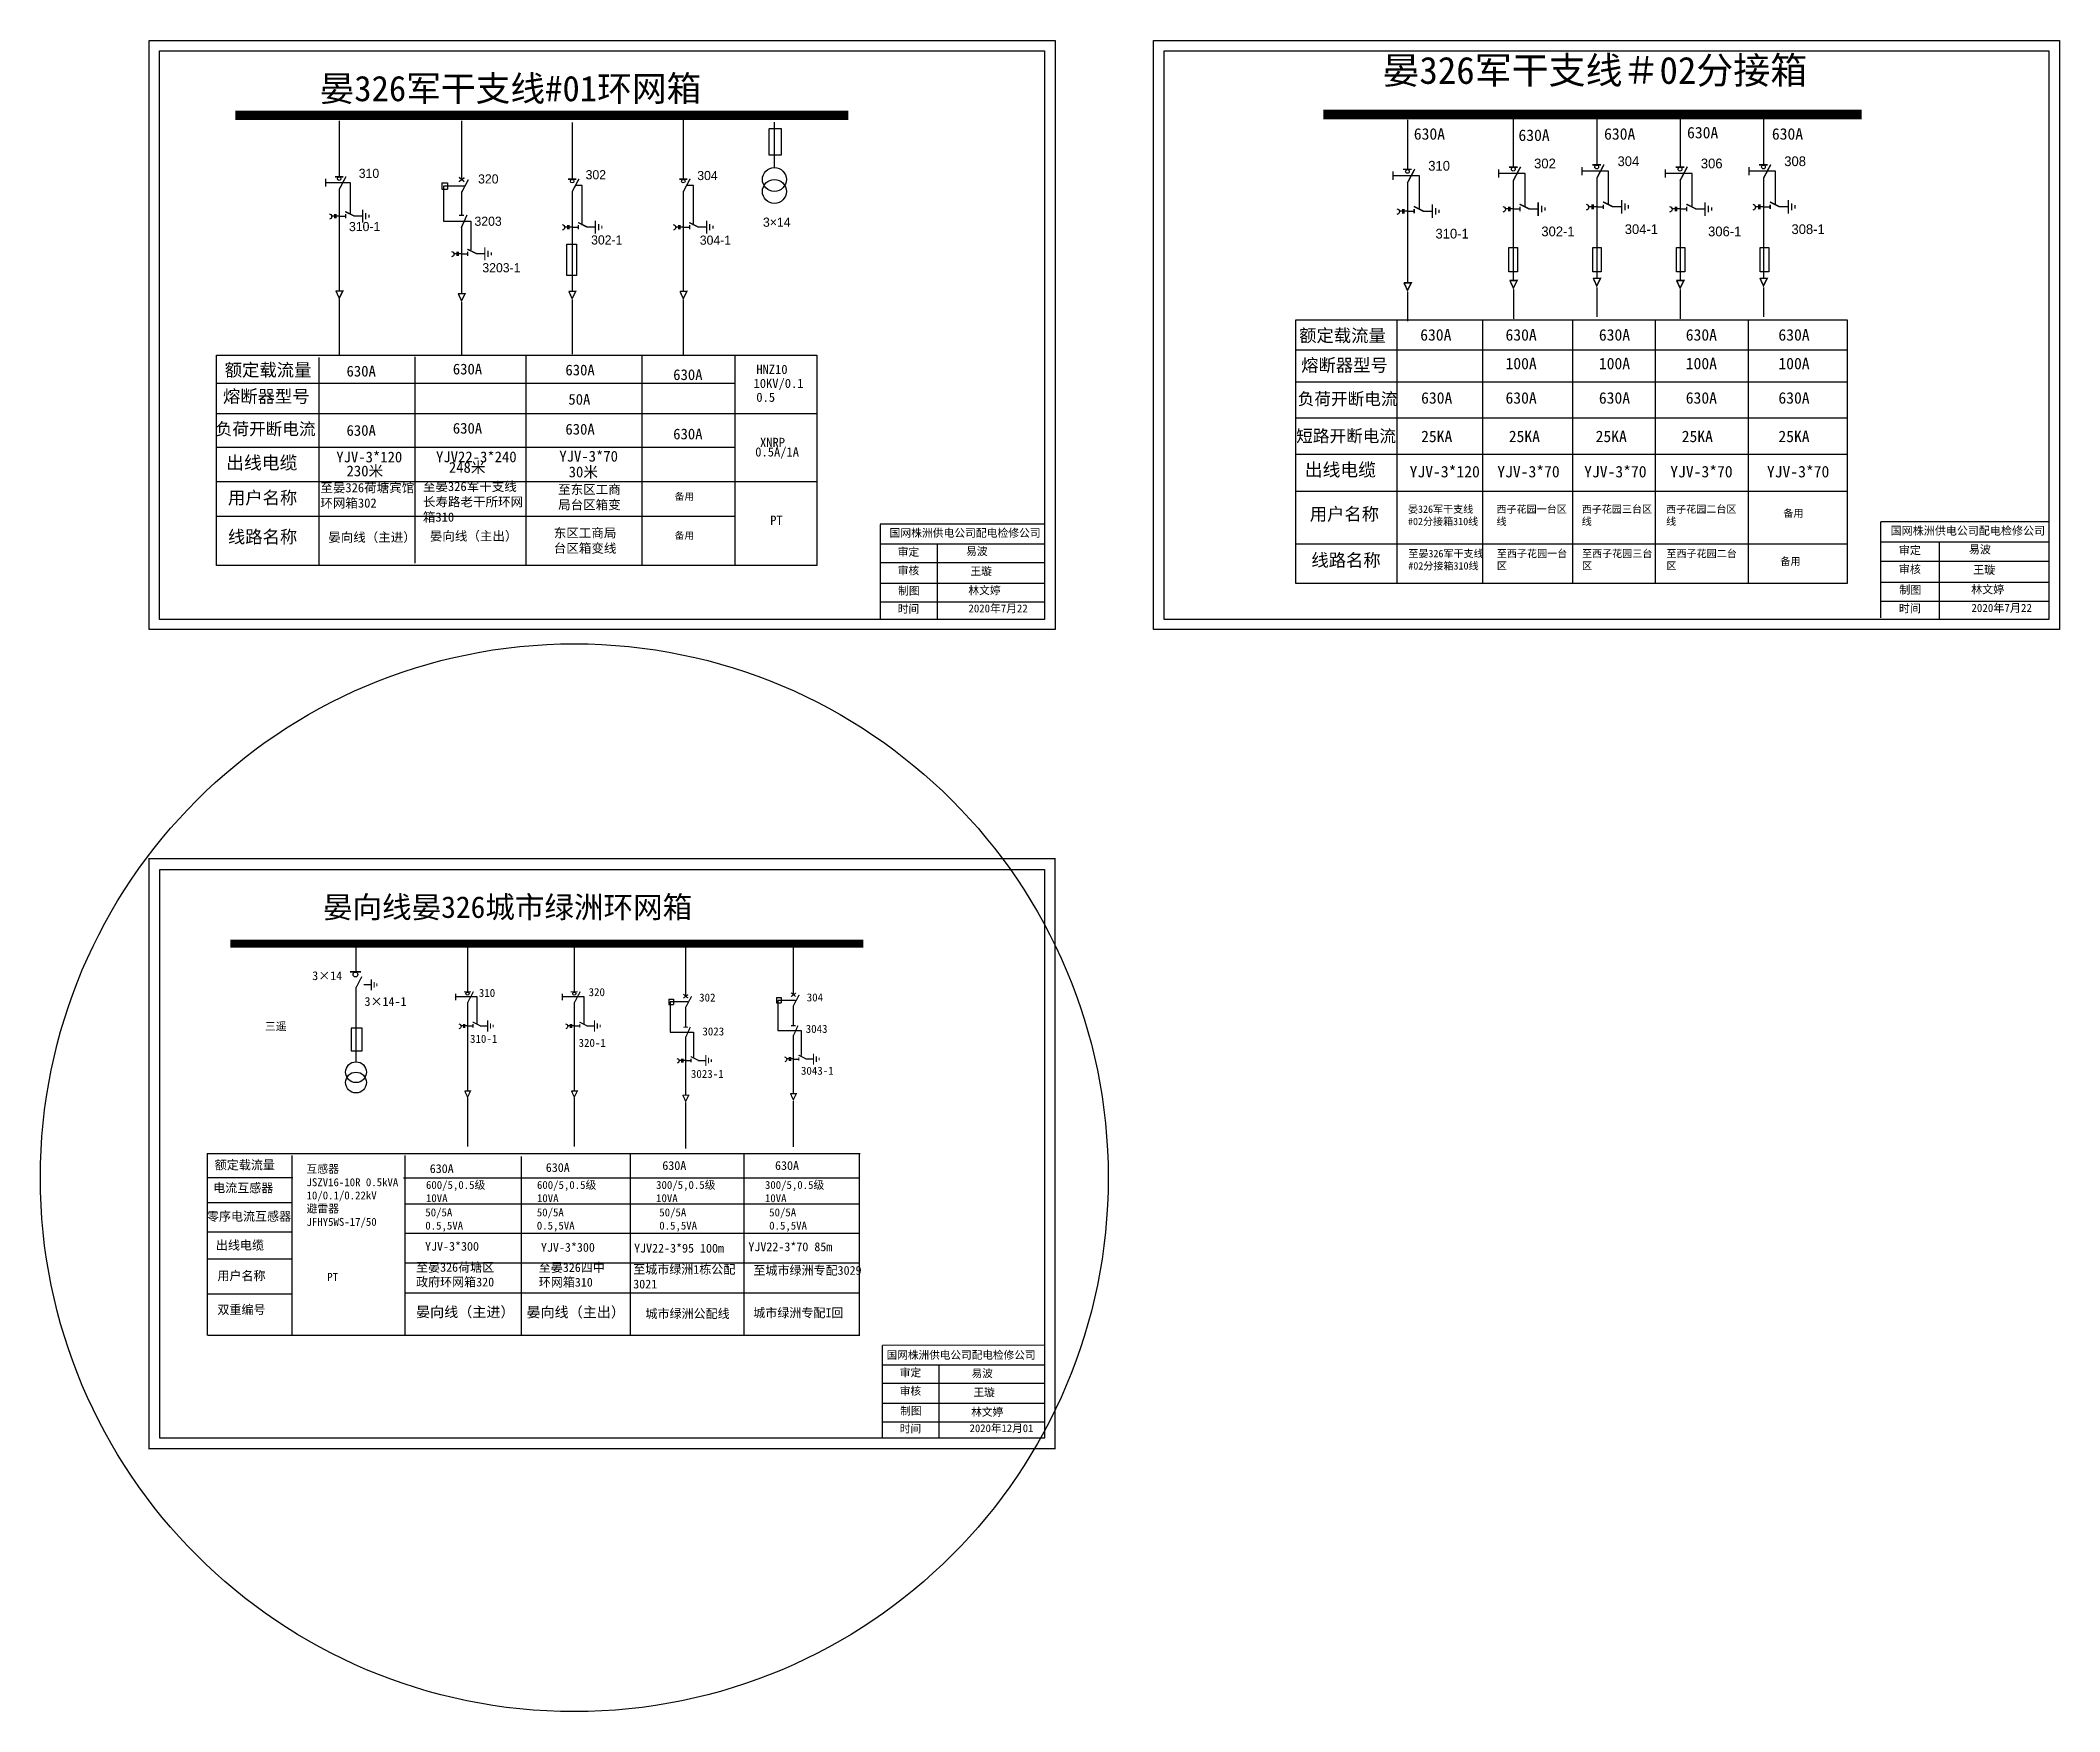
# Model space of a CAD drawing. Extents: x 90 to 673, y -361 to -21.
# Drawn here: x 90.3 to 369.9, y -361.3 to -129.9 of the extents above; entities that cross this region are included whole.
import ezdxf

# ---------------------------------------------------------------- set-up
doc = ezdxf.new("R2010")
doc.units = 0
doc.header["$LTSCALE"] = 0.774411
doc.linetypes.add('ACAD_ISO02W100', pattern=[15, 12, -3])
doc.linetypes.add('CENTER', pattern=[50.8, 31.75, -6.35, 6.35, -6.35])
doc.layers.get('0').update_dxf_attribs({"linetype": 'CONTINUOUS'})
doc.layers.add('2', color=7, linetype='CONTINUOUS')
doc.styles.add('hztxt_txtstyle_0.00_0_0', font='simkai.ttf')
doc.styles.add('hztxt_txtstyle_1.80_0_0', font='', dxfattribs={"height": 1.8, "bigfont": 'hztxt.shx'})
doc.styles.add('hztxt_txtstyle_2.70_0_0', font='simkai.ttf', dxfattribs={"height": 2.7})
doc.styles.add('KaiTi_txtstyle_1.22_0_0', font='simkai.ttf', dxfattribs={"height": 1.220356})
doc.styles.get("Standard").update_dxf_attribs({"font": '', "height": 2.5})
doc.styles.add('字体', font='', dxfattribs={"height": 2.5})
doc.styles.add('黑体_txtstyle_0.00_0_0', font='simhei.ttf')
doc.styles.add('黑体_txtstyle_3.00_0_0', font='simhei.ttf', dxfattribs={"height": 3})
doc.styles.get('hztxt_txtstyle_1.80_0_0').set_extended_font_data('hztxt')
doc.styles.get('Standard').set_extended_font_data('SimSun')
doc.styles.get('字体').set_extended_font_data('KaiTi_GB2312')

msp = doc.modelspace()

# ---------------------------------------------------------------- texts
at = {"style": 'hztxt_txtstyle_1.80_0_0'}
for s, height, p in [('310', 1.267, (134.34, -148.95)), ('302', 1.267, (165.76, -149.14)), ('304', 1.267, (181.22, -149.25)), ('310', 1.348, (282.45, -147.94)), ('302', 1.348, (297.11, -147.62)), ('304', 1.348, (308.66, -147.31)), ('306', 1.348, (320.2, -147.62)), ('308', 1.348, (331.75, -147.31)), ('320', 1.267, (150.87, -149.72)), ('310-1', 1.267, (132.99, -156.32)), ('3203', 1.267, (150.37, -155.58)), ('3×14', 1.267, (190.32, -155.71)), ('310-1', 1.348, (283.45, -157.34)), ('302-1', 1.348, (298.11, -157.03)), ('304-1', 1.348, (309.66, -156.72)), ('306-1', 1.348, (321.2, -157.03)), ('308-1', 1.348, (332.75, -156.72)), ('302-1', 1.267, (166.52, -158.17)), ('304-1', 1.267, (181.57, -158.2)), ('3203-1', 1.267, (151.46, -162.02))]:
    msp.add_text(s, height=height, dxfattribs=at).set_placement(p)
at = {"linetype": 'Continuous', "style": 'hztxt_txtstyle_0.00_0_0'}
for s, p in [('HNZ10', (189.4, -176.1)), ('10KV/0.1', (189.01, -178.03)), ('0.5', (189.4, -179.96)), ('0.5A/1A', (189.25, -187.53)), ('XNRP', (189.91, -186.21))]:
    msp.add_text(s, height=1.272, dxfattribs=at).set_placement(p)
at = {"color": 0, "linetype": 'Continuous', "style": 'hztxt_txtstyle_2.70_0_0'}
for s, height, p in [('3×14', 1.22, (127.9, -260.04)), ('3×14-1', 1.22, (135.14, -263.61)), ('310', 1.109, (150.97, -262.37)), ('320', 1.109, (166.17, -262.26)), ('302', 1.109, (181.48, -263.01)), ('304', 1.109, (196.38, -262.99)), ('310-1', 1.109, (149.75, -268.73)), ('320-1', 1.109, (164.78, -269.29)), ('3023', 1.109, (181.93, -267.7)), ('3043', 1.109, (196.24, -267.35)), ('3023-1', 1.109, (180.34, -273.59)), ('3043-1', 1.109, (195.58, -273.15))]:
    msp.add_text(s, height=height, dxfattribs=at).set_placement(p)
at = {"attachment_point": 1, "style": 'hztxt_txtstyle_2.70_0_0'}
for s, insert, char_height, width in [('{\\fSimSun|b0|i0|c134|p2;晏326军干支线＃02分接箱}', (276.11, -132.17), 3.7518, 110.7882), ('{\\fSimSun|b0|i0|c134|p2;晏326军干支线#01环网箱}', (128.91, -134.8), 3.5259, 104.1173)]:
    msp.add_mtext(s, dxfattribs=dict(at, insert=insert, char_height=char_height, width=width))
at = {"linetype": 'Continuous', "attachment_point": 1}
for s, insert, char_height, width, style in [('{\\fKaiTi_GB2312|b0|i0|c134|p49;630A}', (280.45, -142.06), 1.5878, 12.7671, 'hztxt_txtstyle_0.00_0_0'), ('{\\fKaiTi_GB2312|b0|i0|c134|p49;630A}', (294.94, -142.24), 1.5878, 12.7671, 'hztxt_txtstyle_0.00_0_0'), ('{\\fKaiTi_GB2312|b0|i0|c134|p49;630A}', (306.8, -142.06), 1.5878, 12.7671, 'hztxt_txtstyle_0.00_0_0'), ('{\\fKaiTi_GB2312|b0|i0|c134|p49;630A}', (318.29, -141.88), 1.5878, 12.7671, 'hztxt_txtstyle_0.00_0_0'), ('{\\fKaiTi_GB2312|b0|i0|c134|p49;630A}', (330.04, -142.06), 1.5878, 12.7671, 'hztxt_txtstyle_0.00_0_0'), ('{\\fSimSun|b0|i0|c134|p2;额定载流量}', (264.57, -169.89), 1.76, 13.5516, 'hztxt_txtstyle_0.00_0_0'), ('{\\fKaiTi_GB2312|b0|i0|c134|p49;630A}', (281.34, -169.89), 1.5878, 12.7671, 'hztxt_txtstyle_0.00_0_0'), ('{\\fKaiTi_GB2312|b0|i0|c134|p49;630A}', (293.15, -169.89), 1.5878, 12.7671, 'hztxt_txtstyle_0.00_0_0'), ('{\\fKaiTi_GB2312|b0|i0|c134|p49;630A}', (306.08, -169.89), 1.5878, 12.7671, 'hztxt_txtstyle_0.00_0_0'), ('{\\fKaiTi_GB2312|b0|i0|c134|p49;630A}', (318.11, -169.89), 1.5878, 12.7671, 'hztxt_txtstyle_0.00_0_0'), ('{\\fKaiTi_GB2312|b0|i0|c134|p49;630A}', (330.94, -169.89), 1.5878, 12.7671, 'hztxt_txtstyle_0.00_0_0'), ('{\\fSimSun|b0|i0|c134|p2;额定载流量}', (115.78, -174.66), 1.76, 13.5516, 'hztxt_txtstyle_0.00_0_0'), ('{\\fSimSun|b0|i0|c134|p2;630A}', (132.65, -174.96), 1.4921, 11.9984, 'hztxt_txtstyle_0.00_0_0'), ('{\\fSimSun|b0|i0|c134|p2;630A}', (147.37, -174.67), 1.4921, 11.9984, 'hztxt_txtstyle_0.00_0_0'), ('{\\fSimSun|b0|i0|c134|p2;630A}', (162.96, -174.8), 1.4921, 11.9984, 'hztxt_txtstyle_0.00_0_0'), ('{\\fSimSun|b0|i0|c134|p2;630A}', (177.89, -175.45), 1.4921, 11.9984, 'hztxt_txtstyle_0.00_0_0'), ('{\\fSimSun|b0|i0|c134|p2;熔断器型号}', (264.85, -174), 1.76, 14.0556, 'hztxt_txtstyle_0.00_0_0'), ('{\\fKaiTi_GB2312|b0|i0|c134|p49;100A}', (293.15, -173.86), 1.5878, 12.7671, 'hztxt_txtstyle_0.00_0_0'), ('{\\fKaiTi_GB2312|b0|i0|c134|p49;100A}', (306.08, -173.86), 1.5878, 12.7671, 'hztxt_txtstyle_0.00_0_0'), ('{\\fKaiTi_GB2312|b0|i0|c134|p49;100A}', (318.11, -173.86), 1.5878, 12.7671, 'hztxt_txtstyle_0.00_0_0'), ('{\\fKaiTi_GB2312|b0|i0|c134|p49;100A}', (330.94, -173.86), 1.5878, 12.7671, 'hztxt_txtstyle_0.00_0_0'), ('{\\fSimSun|b0|i0|c134|p2;熔断器型号}', (115.54, -178.32), 1.76, 14.0556, 'hztxt_txtstyle_0.00_0_0'), ('{\\fSimSun|b0|i0|c134|p2;50A}', (163.37, -178.86), 1.4921, 11.9984, 'hztxt_txtstyle_0.00_0_0'), ('{\\fSimSun|b0|i0|c134|p2;\\H0.96x;负荷开断电流}', (264.37, -178.7), 1.76, 16.0933, 'hztxt_txtstyle_0.00_0_0'), ('{\\fKaiTi_GB2312|b0|i0|c134|p49;630A}', (281.46, -178.62), 1.5878, 12.7671, 'hztxt_txtstyle_0.00_0_0'), ('{\\fKaiTi_GB2312|b0|i0|c134|p49;630A}', (293.15, -178.62), 1.5878, 12.7671, 'hztxt_txtstyle_0.00_0_0'), ('{\\fKaiTi_GB2312|b0|i0|c134|p49;630A}', (306.08, -178.62), 1.5878, 12.7671, 'hztxt_txtstyle_0.00_0_0'), ('{\\fKaiTi_GB2312|b0|i0|c134|p49;630A}', (318.11, -178.62), 1.5878, 12.7671, 'hztxt_txtstyle_0.00_0_0'), ('{\\fKaiTi_GB2312|b0|i0|c134|p49;630A}', (330.94, -178.62), 1.5878, 12.7671, 'hztxt_txtstyle_0.00_0_0'), ('{\\fSimSun|b0|i0|c134|p2;\\H0.96x;负荷开断电流}', (114.54, -182.86), 1.76, 16.0933, 'hztxt_txtstyle_0.00_0_0'), ('{\\fSimSun|b0|i0|c134|p2;630A}', (132.65, -183.17), 1.4921, 11.9984, 'hztxt_txtstyle_0.00_0_0'), ('{\\fSimSun|b0|i0|c134|p2;630A}', (147.37, -182.87), 1.4921, 11.9984, 'hztxt_txtstyle_0.00_0_0'), ('{\\fSimSun|b0|i0|c134|p2;630A}', (162.96, -183), 1.4921, 11.9984, 'hztxt_txtstyle_0.00_0_0'), ('{\\fSimSun|b0|i0|c134|p2;630A}', (177.89, -183.66), 1.4921, 11.9984, 'hztxt_txtstyle_0.00_0_0'), ('{\\fSimSun|b0|i0|c134|p2;\\H0.96x;短路开断电流}', (264.16, -183.84), 1.76, 16.0933, 'hztxt_txtstyle_0.00_0_0'), ('{\\fKaiTi_GB2312|b0|i0|c134|p49;25KA}', (281.46, -183.95), 1.5878, 12.7671, 'hztxt_txtstyle_0.00_0_0'), ('{\\fKaiTi_GB2312|b0|i0|c134|p49;25KA}', (293.6, -183.95), 1.5878, 12.7671, 'hztxt_txtstyle_0.00_0_0'), ('{\\fKaiTi_GB2312|b0|i0|c134|p49;25KA}', (305.63, -183.95), 1.5878, 12.7671, 'hztxt_txtstyle_0.00_0_0'), ('{\\fKaiTi_GB2312|b0|i0|c134|p49;25KA}', (317.55, -183.95), 1.5878, 12.7671, 'hztxt_txtstyle_0.00_0_0'), ('{\\fKaiTi_GB2312|b0|i0|c134|p49;25KA}', (330.94, -183.95), 1.5878, 12.7671, 'hztxt_txtstyle_0.00_0_0'), ('{\\fSimSun|b0|i0|c134|p2;出线电缆}', (115.98, -187.48), 1.8085, 12.3291, 'hztxt_txtstyle_0.00_0_0'), ('{\\fSimSun|b0|i0|c134|p2;YJV-3*120}', (131.23, -186.85), 1.4921, 11.9984, 'hztxt_txtstyle_0.00_0_0'), ('{\\fSimSun|b0|i0|c134|p2;YJV22-3*240}', (145.04, -186.83), 1.4921, 11.9984, 'hztxt_txtstyle_0.00_0_0'), ('{\\fSimSun|b0|i0|c134|p2;YJV-3*70}', (162.12, -186.74), 1.4921, 11.9984, 'hztxt_txtstyle_0.00_0_0'), ('{\\fSimSun|b0|i0|c134|p2;230米}', (132.65, -188.78), 1.4921, 11.9984, 'hztxt_txtstyle_0.00_0_0'), ('{\\fSimSun|b0|i0|c134|p2;248米}', (146.82, -188.29), 1.4921, 11.9984, 'hztxt_txtstyle_0.00_0_0'), ('{\\fSimSun|b0|i0|c134|p2;30米}', (163.41, -188.92), 1.4921, 11.9984, 'hztxt_txtstyle_0.00_0_0'), ('{\\fSimSun|b0|i0|c134|p2;出线电缆}', (265.35, -188.45), 1.8085, 12.3291, 'hztxt_txtstyle_0.00_0_0'), ('{\\fSimSun|b0|i0|c134|p2;YJV-3*120}', (279.87, -188.83), 1.5878, 12.7671, 'hztxt_txtstyle_0.00_0_0'), ('{\\fSimSun|b0|i0|c134|p2;YJV-3*70}', (292.01, -188.83), 1.5878, 12.7671, 'hztxt_txtstyle_0.00_0_0'), ('{\\fSimSun|b0|i0|c134|p2;YJV-3*70}', (304.04, -188.83), 1.5878, 12.7671, 'hztxt_txtstyle_0.00_0_0'), ('{\\fSimSun|b0|i0|c134|p2;YJV-3*70}', (315.96, -188.83), 1.5878, 12.7671, 'hztxt_txtstyle_0.00_0_0'), ('{\\fSimSun|b0|i0|c134|p2;YJV-3*70}', (329.35, -188.83), 1.5878, 12.7671, 'hztxt_txtstyle_0.00_0_0'), ('{\\fSimSun|b0|i0|c134|p2;用户名称}', (116.22, -192.36), 1.76, 11.9984, 'hztxt_txtstyle_0.00_0_0'), ('{\\fSimSun|b0|i0|c134|p2;至晏326荷塘宾馆环网箱302}', (129.02, -191.21), 1.2722, 14.3479, 'hztxt_txtstyle_0.00_0_0'), ('{\\fSimSun|b0|i0|c134|p2;至晏326军干支线长寿路老干所环网箱310}', (143.22, -191.04), 1.2722, 14.3479, 'hztxt_txtstyle_0.00_0_0'), ('{\\fSimSun|b0|i0|c134|p2;至东区工商局台区箱变}', (161.95, -191.45), 1.2722, 9.8975, 'hztxt_txtstyle_0.00_0_0'), ('{\\fSimSun|b0|i0|c134|p54;备用}', (178.09, -192.59), 0.9587, 9.1782, 'hztxt_txtstyle_0.00_0_0'), ('{\\fSimSun|b0|i0|c134|p2;PT}', (191.32, -195.72), 1.2722, 9.8975, 'hztxt_txtstyle_0.00_0_0'), ('{\\fSimSun|b0|i0|c134|p2;用户名称}', (266.04, -194.62), 1.76, 11.9984, 'hztxt_txtstyle_0.00_0_0'), ('{\\fSimSun|b0|i0|c134|p54;晏326军干支线\\P#02分接箱310线}', (279.64, -194.31), 1.0201, 11.2314, 'hztxt_txtstyle_0.00_0_0'), ('{\\fSimSun|b0|i0|c134|p54;西子花园一台区线}', (291.9, -194.31), 1.0201, 9.7662, 'hztxt_txtstyle_0.00_0_0'), ('{\\fSimSun|b0|i0|c134|p54;西子花园三台区线}', (303.7, -194.31), 1.0201, 9.7662, 'hztxt_txtstyle_0.00_0_0'), ('{\\fSimSun|b0|i0|c134|p54;西子花园二台区线}', (315.39, -194.31), 1.0201, 9.7662, 'hztxt_txtstyle_0.00_0_0'), ('{\\fSimSun|b0|i0|c134|p54;备用}', (331.62, -194.88), 1.0201, 9.7662, 'hztxt_txtstyle_0.00_0_0'), ('{\\fSimSun|b0|i0|c134|p2;线路名称}', (116.22, -197.77), 1.76, 11.9984, 'hztxt_txtstyle_0.00_0_0'), ('{\\fSimSun|b0|i0|c134|p2;晏向线（主进）}', (130.1, -198.07), 1.2722, 13.797, 'hztxt_txtstyle_0.00_0_0'), ('{\\fSimSun|b0|i0|c134|p2;晏向线（主出）}', (144.18, -197.9), 1.2722, 13.797, 'hztxt_txtstyle_0.00_0_0'), ('{\\fSimSun|b0|i0|c134|p2;东区工商局台区箱变线}', (161.35, -197.47), 1.2722, 9.8975, 'hztxt_txtstyle_0.00_0_0'), ('{\\fSimSun|b0|i0|c134|p54;备用}', (178.09, -197.99), 0.9587, 9.1782, 'hztxt_txtstyle_0.00_0_0'), ('国网株洲供电公司配电检修公司', (207.85, -197.57), 1.0954, 29.9479, '字体'), ('国网株洲供电公司配电检修公司', (346.48, -197.25), 1.1203, 30.6286, '字体'), ('审定', (208.97, -200.2), 1.095, 8.5667, '字体'), ('{\\fSimSun|b0|i0|c134|p2;易波}', (218.45, -200.1), 1.0954, 8.5667, '字体'), ('{\\fSimSun|b0|i0|c134|p2;线路名称}', (266.26, -201), 1.76, 11.9984, 'hztxt_txtstyle_0.00_0_0'), ('{\\fSimSun|b0|i0|c134|p54;至晏326军干支线\\P#02分接箱310线}', (279.69, -200.46), 1.0201, 11.2314, 'hztxt_txtstyle_0.00_0_0'), ('{\\fSimSun|b0|i0|c134|p54;至西子花园一台区}', (291.95, -200.46), 1.0201, 9.7662, 'hztxt_txtstyle_0.00_0_0'), ('{\\fSimSun|b0|i0|c134|p54;至西子花园三台区}', (303.75, -200.46), 1.0201, 9.7662, 'hztxt_txtstyle_0.00_0_0'), ('{\\fSimSun|b0|i0|c134|p54;至西子花园二台区}', (315.44, -200.46), 1.0201, 9.7662, 'hztxt_txtstyle_0.00_0_0'), ('审定', (347.62, -199.95), 1.12, 8.7614, '字体'), ('{\\fSimSun|b0|i0|c134|p2;易波}', (357.32, -199.84), 1.1203, 8.7614, '字体'), ('审核', (208.97, -202.78), 1.095, 8.5667, '字体'), ('{\\fSimSun|b0|i0|c134|p2;王璇}', (219.03, -202.86), 1.0954, 12.0693, '字体'), ('{\\fSimSun|b0|i0|c134|p54;备用}', (331.22, -201.54), 1.0201, 9.7662, 'hztxt_txtstyle_0.00_0_0'), ('审核', (347.62, -202.58), 1.12, 8.7614, '字体'), ('{\\fSimSun|b0|i0|c134|p2;王璇}', (357.92, -202.66), 1.1203, 12.3436, '字体'), ('制图', (209.03, -205.57), 1.095, 8.5667, '字体'), ('{\\fSimSun|b0|i0|c134|p2;林文婷}', (218.75, -205.52), 1.0954, 8.5667, '字体'), ('制图', (347.68, -205.43), 1.12, 8.7614, '字体'), ('{\\fSimSun|b0|i0|c134|p2;林文婷}', (357.63, -205.38), 1.1203, 8.7614, '字体'), ('时间', (208.97, -208.08), 1.095, 8.5667, '字体'), ('时间', (347.62, -208), 1.12, 8.7614, '字体'), ('国网株洲供电公司配电检修公司', (207.44, -311.42), 1.08, 29.5265, '黑体_txtstyle_0.00_0_0'), ('易波', (219.21, -313.95), 1.08, 8.4461, '黑体_txtstyle_0.00_0_0'), ('王璇', (219.48, -316.59), 1.08, 11.8994, '黑体_txtstyle_0.00_0_0'), ('2020年12月01', (218.94, -321.56), 1.08, 9.6715, '黑体_txtstyle_3.00_0_0')]:
    msp.add_mtext(s, dxfattribs=dict(at, insert=insert, char_height=char_height, width=width, style=style))
at = {"color": 0, "linetype": 'Continuous', "attachment_point": 1}
for s, insert, char_height, width, style in [('2020{\\fSimSun|b0|i0|c134|p2;年}7{\\fSimSun|b0|i0|c134|p2;月22}', (218.78, -208.02), 1.0954, 8.5667, '字体'), ('2020{\\fSimSun|b0|i0|c134|p2;年}7{\\fSimSun|b0|i0|c134|p2;月22}', (357.66, -207.94), 1.1203, 8.7614, '字体'), ('{\\fSimSun|b0|i0|c134|p2;晏向线晏326城市绿洲环网箱}', (129.38, -248.43), 3, 85.7498, '字体'), ('{\\fSimSun|b0|i0|c134|p2;三遥}', (121.34, -265.89), 1.1026, 8.5785, 'hztxt_txtstyle_0.00_0_0'), ('{\\fSimSun|b0|i0|c134|p2;额定载流量}', (114.4, -285.04), 1.2204, 19.6738, 'hztxt_txtstyle_2.70_0_0'), ('{\\fSimSun|b0|i0|c134|p2;630A}', (176.38, -285.11), 1.2204, 19.6738, 'hztxt_txtstyle_2.70_0_0'), ('{\\fSimSun|b0|i0|c134|p2;630A}', (191.99, -285.11), 1.2204, 19.6738, 'hztxt_txtstyle_2.70_0_0'), ('\\A1;{\\fSimSun|b0|i0|c134|p2;互感器\\PJSZV16-10R 0.5kVA\\P10/0.1/0.22kV\\P避雷器\\PJFHY5WS-17/50}', (127.11, -285.65), 1.0983, 20.2524, 'hztxt_txtstyle_2.70_0_0'), ('\\A1;{\\fSimSun|b0|i0|c134|p2;600/5,0.5级\\P10VA}', (143.65, -287.86), 1.0983, 20.2524, 'hztxt_txtstyle_2.70_0_0'), ('{\\fSimSun|b0|i0|c134|p2;630A}', (144.17, -285.54), 1.2204, 19.6738, 'hztxt_txtstyle_2.70_0_0'), ('\\A1;{\\fSimSun|b0|i0|c134|p2;600/5,0.5级\\P10VA}', (159.02, -287.86), 1.0983, 20.2524, 'hztxt_txtstyle_2.70_0_0'), ('{\\fSimSun|b0|i0|c134|p2;630A}', (160.24, -285.39), 1.2204, 19.6738, 'hztxt_txtstyle_2.70_0_0'), ('\\A1;{\\fSimSun|b0|i0|c134|p2;300/5,0.5级\\P10VA}', (175.52, -287.86), 1.0983, 20.2524, 'hztxt_txtstyle_2.70_0_0'), ('\\A1;{\\fSimSun|b0|i0|c134|p2;300/5,0.5级\\P10VA}', (190.59, -287.86), 1.0983, 20.2524, 'hztxt_txtstyle_2.70_0_0'), ('{\\fSimSun|b0|i0|c134|p2;电流互感器}', (114.18, -288.21), 1.2204, 19.6738, 'hztxt_txtstyle_2.70_0_0'), ('{\\fSimSun|b0|i0|c134|p2;零序电流互感器}', (113.32, -292.15), 1.2204, 19.6738, 'hztxt_txtstyle_2.70_0_0'), ('{\\fSimSun|b0|i0|c134|p2;50/5A\\P0.5,5VA}', (143.56, -291.66), 1.0983, 19.6738, 'hztxt_txtstyle_2.70_0_0'), ('{\\fSimSun|b0|i0|c134|p2;50/5A\\P0.5,5VA}', (159, -291.66), 1.0983, 19.6738, 'hztxt_txtstyle_2.70_0_0'), ('{\\fSimSun|b0|i0|c134|p2;50/5A\\P0.5,5VA}', (175.96, -291.66), 1.0983, 19.6738, 'hztxt_txtstyle_2.70_0_0'), ('{\\fSimSun|b0|i0|c134|p2;50/5A\\P0.5,5VA}', (191.18, -291.66), 1.0983, 19.6738, 'hztxt_txtstyle_2.70_0_0'), ('{\\fSimSun|b0|i0|c134|p2;出线电缆}', (114.56, -296.15), 1.2204, 19.6738, 'hztxt_txtstyle_2.70_0_0'), ('YJV-3*300', (143.52, -296.3), 1.22, 19.6738, 'hztxt_txtstyle_2.70_0_0'), ('YJV-3*300', (159.57, -296.44), 1.22, 19.6738, 'hztxt_txtstyle_2.70_0_0'), ('{\\fSimSun|b0|i0|c134|p2;至晏326荷塘区政府环网箱320}', (142.28, -299.21), 1.2204, 12.3761, 'hztxt_txtstyle_2.70_0_0'), ('{\\fSimSun|b0|i0|c134|p2;至晏326四中环网箱310}', (159.27, -299.24), 1.2204, 10.5639, 'hztxt_txtstyle_2.70_0_0'), ('YJV22-3*95 100m', (172.47, -296.56), 1.2204, 19.6738, 'hztxt_txtstyle_2.70_0_0'), ('{\\fSimSun|b0|i0|c134|p2;用户名称}', (114.77, -300.38), 1.2204, 19.6738, 'hztxt_txtstyle_2.70_0_0'), ('{\\fSimSun|b0|i0|c134|p2;PT}', (129.98, -300.6), 1.1026, 8.5785, 'hztxt_txtstyle_0.00_0_0'), ('{\\fSimSun|b0|i0|c134|p2;至城市绿洲1栋公配3021}', (172.35, -299.49), 1.2204, 14.9849, 'hztxt_txtstyle_2.70_0_0'), ('{\\fSimSun|b0|i0|c134|p2;双重编号}', (114.77, -305.07), 1.2204, 19.6738, 'hztxt_txtstyle_2.70_0_0'), ('{\\fSimSun|b0|i0|c134|p2;城市绿洲公配线}', (174.05, -305.63), 1.2204, 12.5813, 'hztxt_txtstyle_2.70_0_0'), ('审定', (209.27, -313.86), 1.08, 8.4461, '黑体_txtstyle_0.00_0_0'), ('审核', (209.27, -316.4), 1.08, 8.4461, '黑体_txtstyle_0.00_0_0'), ('制图', (209.33, -319.15), 1.08, 8.4461, '黑体_txtstyle_0.00_0_0'), ('时间', (209.27, -321.62), 1.08, 8.4461, '黑体_txtstyle_0.00_0_0'), ('林文婷', (219.16, -319.32), 1.08, 8.4461, '黑体_txtstyle_0.00_0_0')]:
    msp.add_mtext(s, dxfattribs=dict(at, insert=insert, char_height=char_height, width=width, style=style))
at = {"color": 7, "linetype": 'Continuous', "attachment_point": 1, "style": 'KaiTi_txtstyle_1.22_0_0'}
for s, insert, char_height, width in [('YJV22-3*70 85m', (188.3, -296.36), 1.2204, 19.6738), ('至城市绿洲专配3029', (189, -299.63), 1.2204, 14.9849), ('城市绿洲专配I回', (188.98, -305.52), 1.22, 14.9849)]:
    msp.add_mtext(s, dxfattribs=dict(at, insert=insert, char_height=char_height, width=width))
at = {"color": 0, "char_height": 1.43, "width": 17.776, "attachment_point": 1}
for s, insert in [('晏向线（主进）', (142.27, -305.28)), ('晏向线（主出）', (157.56, -305.31))]:
    msp.add_mtext(s, dxfattribs=dict(at, insert=insert))

# ---------------------------------------------------------------- blocks, each defined once
blk = doc.blocks.new('JD')
for points in [[(-2, 0.2), (-2, -0.2), (2, 0.2), (2, -0.2)], [(1, -1.2), (1, -0.8), (-1, -1.2), (-1, -0.8)], [(-0.5, -1.8), (-0.5, -2.2), (0.5, -1.8), (0.5, -2.2)]]:
    blk.add_trace(points)

# ---------------------------------------------------------------- linework, layer by layer
for p, q in [((131.63, -141.02), (131.63, -148.77)), ((148.57, -141.06), (148.57, -149.2)), ((163.89, -141.26), (163.89, -149.09)), ((179.28, -140.44), (179.28, -149.09)), ((191.87, -141.21), (191.87, -147.58)), ((279.57, -140.91), (279.57, -147.74)), ((294.23, -140.6), (294.23, -147.43)), ((305.78, -140.29), (305.78, -147.12)), ((317.32, -140.6), (317.32, -147.43)), ((328.87, -140.29), (328.87, -147.12)), ((131.63, -150.5), (131.63, -164.59)), ((145.86, -149.64), (146.62, -149.64)), ((145.86, -149.64), (145.86, -150.49)), ((145.86, -150.49), (146.62, -150.49)), ((146.62, -149.64), (146.62, -150.49)), ((148.57, -150.93), (148.57, -154.07)), ((163.89, -150.82), (163.89, -164.52)), ((179.28, -150.82), (179.28, -164.52)), ((279.57, -149.58), (279.57, -163.41)), ((294.23, -149.27), (294.23, -163.09)), ((305.78, -148.96), (305.78, -162.78)), ((317.32, -149.27), (317.32, -163.09)), ((328.87, -148.96), (328.87, -162.78)), ((279.57, -153.56), (280.5, -153.56)), ((281.72, -153.54), (282.99, -153.54)), ((294.23, -153.25), (295.16, -153.25)), ((296.38, -153.23), (297.65, -153.23)), ((305.78, -152.94), (306.71, -152.94)), ((307.93, -152.91), (309.2, -152.91)), ((317.32, -153.25), (318.25, -153.25)), ((319.47, -153.23), (320.74, -153.23)), ((328.87, -152.94), (329.8, -152.94)), ((331.02, -152.91), (332.29, -152.91)), ((131.63, -154.24), (132.51, -154.24)), ((133.65, -154.22), (134.85, -154.22)), ((148.57, -155.64), (148.57, -164.92)), ((163.89, -155.76), (164.76, -155.76)), ((165.91, -155.73), (167.1, -155.73)), ((179.28, -155.76), (180.15, -155.76)), ((181.3, -155.73), (182.49, -155.73)), ((148.57, -159.45), (149.44, -159.45)), ((150.59, -159.43), (151.78, -159.43))]:
    msp.add_line(p, q)
at = {"linetype": 'ACAD_ISO02W100'}
for p, q in [((148.95, -150.08), (146.1, -150.08)), ((146.1, -150.08), (146.1, -154.92)), ((146.1, -154.92), (149.85, -154.92)), ((149.85, -154.92), (149.85, -158.91))]:
    msp.add_line(p, q, dxfattribs=at)
at = {"linetype": 'CENTER'}
for p, q in [((279.57, -164.73), (279.57, -168.79)), ((294.24, -164.42), (294.24, -168.48)), ((305.78, -164.11), (305.78, -168.17)), ((317.33, -164.42), (317.33, -168.48)), ((328.87, -164.11), (328.87, -168.17)), ((131.64, -165.73), (131.64, -173.52)), ((148.57, -166.16), (148.57, -173.48)), ((163.89, -165.82), (163.89, -173.35)), ((179.28, -165.82), (179.28, -173.43))]:
    msp.add_line(p, q, dxfattribs=at)
at = {"linetype": 'Continuous'}
for p, q in [((278.08, -168.68), (278.08, -205.11)), ((289.96, -168.68), (289.96, -205.11)), ((302.42, -168.68), (302.42, -205.11)), ((313.86, -168.68), (313.86, -205.11)), ((326.77, -168.68), (326.77, -205.11)), ((264.09, -172.76), (340.45, -172.76)), ((114.63, -173.5), (197.8, -173.5)), ((114.63, -202.62), (114.63, -173.5)), ((128.81, -173.81), (128.81, -202.52)), ((142.11, -173.71), (142.11, -202.3)), ((157.49, -173.55), (157.49, -202.61)), ((173.54, -173.55), (173.54, -202.61)), ((186.4, -173.5), (186.4, -202.62)), ((197.8, -173.5), (197.8, -202.62)), ((114.63, -177.39), (186.38, -177.39)), ((264.09, -177.21), (340.45, -177.21)), ((114.63, -181.57), (197.78, -181.57)), ((264.09, -182.18), (340.45, -182.18)), ((114.63, -186.24), (186.4, -186.24)), ((264.09, -187.22), (340.45, -187.22)), ((114.63, -190.98), (197.8, -190.98)), ((264.09, -192.34), (340.45, -192.34)), ((114.63, -195.79), (186.4, -195.79)), ((206.52, -199.63), (229.29, -199.63)), ((214.42, -199.64), (214.42, -209.98)), ((345.12, -199.36), (368.41, -199.36)), ((353.2, -199.37), (353.2, -209.95)), ((197.8, -202.62), (114.63, -202.62)), ((206.52, -202.23), (229.29, -202.23)), ((345.12, -202.02), (368.41, -202.02)), ((206.52, -205.06), (229.29, -205.06)), ((345.12, -204.91), (368.41, -204.91)), ((206.52, -207.65), (229.29, -207.65)), ((345.12, -207.56), (368.41, -207.56))]:
    msp.add_line(p, q, dxfattribs=at)
at = {"color": 0}
for p, q in [((133.93, -255.22), (133.93, -258.84)), ((149.4, -254.93), (149.4, -261.65)), ((164.19, -254.93), (164.19, -261.65)), ((179.6, -255.24), (179.6, -262.3)), ((194.51, -255.03), (194.51, -262.09)), ((133.95, -261.07), (133.95, -271.33)), ((135.03, -260.67), (136.07, -260.67)), ((177.26, -262.68), (177.92, -262.68)), ((177.26, -262.68), (177.26, -263.41)), ((177.92, -262.68), (177.92, -263.41)), ((192.17, -262.47), (192.83, -262.47)), ((192.17, -262.47), (192.17, -263.2)), ((192.83, -262.47), (192.83, -263.2)), ((149.4, -263.15), (149.4, -275.36)), ((164.19, -263.15), (164.19, -275.36)), ((177.26, -263.41), (177.92, -263.41)), ((179.6, -263.79), (179.6, -266.52)), ((192.17, -263.2), (192.83, -263.2)), ((194.51, -263.59), (194.51, -266.31)), ((149.4, -266.39), (150.16, -266.39)), ((151.15, -266.37), (152.19, -266.37)), ((164.19, -266.39), (164.95, -266.39)), ((165.94, -266.37), (166.98, -266.37)), ((179.6, -267.88), (179.6, -275.92)), ((194.51, -267.67), (194.51, -275.71)), ((179.6, -271.18), (180.36, -271.18)), ((181.35, -271.16), (182.39, -271.16)), ((194.51, -270.97), (195.28, -270.97)), ((196.27, -270.95), (197.3, -270.95)), ((125.2, -287.43), (113.42, -287.43)), ((125.15, -290.89), (113.38, -290.89)), ((125.15, -294.97), (113.38, -294.97)), ((125.11, -298.7), (113.33, -298.7)), ((125.15, -303.55), (113.38, -303.55))]:
    msp.add_line(p, q, dxfattribs=at)
at = {"color": 0, "linetype": 'ACAD_ISO02W100'}
for p, q in [((194.84, -262.85), (192.38, -262.85)), ((192.38, -262.85), (192.38, -267.04)), ((179.93, -263.06), (177.47, -263.06)), ((177.47, -263.06), (177.47, -267.25)), ((177.47, -267.25), (180.72, -267.25)), ((180.72, -267.25), (180.72, -270.71)), ((192.38, -267.04), (195.63, -267.04)), ((195.63, -267.04), (195.63, -270.5))]:
    msp.add_line(p, q, dxfattribs=at)
at = {"color": 0, "linetype": 'CENTER'}
for p, q in [((149.41, -276.35), (149.41, -283.1)), ((164.19, -276.35), (164.19, -283.1)), ((194.52, -276.79), (194.52, -283.13)), ((179.61, -277), (179.61, -283.34))]:
    msp.add_line(p, q, dxfattribs=at)
at = {"color": 0, "linetype": 'Continuous'}
for p, q in [((113.35, -284.04), (203.79, -284.04)), ((113.4, -309.27), (113.4, -284.04)), ((125.09, -284.31), (125.09, -309.27)), ((140.72, -284.31), (140.72, -309.27)), ((156.83, -284.47), (156.83, -309.25)), ((171.95, -284.08), (171.95, -309.27)), ((187.68, -284.08), (187.68, -309.27)), ((203.62, -284.1), (203.62, -309.29)), ((140.53, -287.41), (203.62, -287.41)), ((140.72, -291.03), (203.62, -291.03)), ((140.72, -295.08), (203.62, -295.08)), ((140.72, -299.18), (203.62, -299.18)), ((140.72, -303.36), (203.62, -303.36)), ((203.62, -309.27), (113.48, -309.27)), ((206.86, -313.3), (229.31, -313.3)), ((206.86, -315.85), (229.31, -315.85)), ((214.65, -313.3), (214.65, -323.5)), ((206.86, -318.65), (229.31, -318.65)), ((206.86, -321.2), (229.31, -321.2))]:
    msp.add_line(p, q, dxfattribs=at)
at = {"linetype": 'Continuous'}
for points in [[(105.3, -129.9), (230.77, -129.9), (230.77, -211.47), (105.3, -211.47)], [(106.76, -131.34), (229.29, -131.34), (229.29, -210.09), (106.76, -210.09)], [(244.4, -129.9), (369.88, -129.9), (369.88, -211.47), (244.4, -211.47)], [(245.88, -131.34), (368.41, -131.34), (368.41, -210.09), (245.88, -210.09)], [(163.14, -158.14), (164.48, -158.14), (164.48, -162.47), (163.14, -162.47)], [(293.62, -158.57), (294.8, -158.57), (294.8, -161.94), (293.62, -161.94)], [(305.22, -158.57), (306.39, -158.57), (306.39, -161.94), (305.22, -161.94)], [(316.81, -158.6), (317.98, -158.6), (317.98, -161.97), (316.81, -161.97)], [(328.42, -158.6), (329.6, -158.6), (329.6, -161.97), (328.42, -161.97)], [(264.09, -168.62), (340.45, -168.62), (340.45, -205.11), (264.09, -205.11)]]:
    msp.add_lwpolyline(points, close=True, dxfattribs=at)
for points, const_width in [([(117.24, -140.29), (202.12, -140.29)], 1.27), ([(267.93, -140.18), (342.49, -140.18)], 1.35), ([(278.97, -147.77), (280.16, -147.77)], 0.202), ([(279.57, -149.63), (280.58, -147.72)], 0.202), ([(293.64, -147.46), (294.83, -147.46)], 0.202), ([(294.23, -149.32), (295.24, -147.4)], 0.202), ([(305.18, -147.14), (306.37, -147.14)], 0.202), ([(305.78, -149.01), (306.79, -147.09)], 0.202), ([(316.72, -147.46), (317.92, -147.46)], 0.202), ([(317.32, -149.32), (318.33, -147.4)], 0.202), ([(328.27, -147.14), (329.46, -147.14)], 0.202), ([(328.87, -149.01), (329.88, -147.09)], 0.202), ([(131.07, -148.8), (132.19, -148.8)], 0.19), ([(131.63, -150.55), (132.58, -148.75)], 0.19), ([(148.2, -149.48), (148.98, -148.91)], 0.19), ([(148.21, -148.85), (148.96, -149.47)], 0.19), ([(148.57, -150.98), (149.52, -149.18)], 0.19), ([(163.32, -149.12), (164.45, -149.12)], 0.19), ([(163.89, -150.87), (164.84, -149.07)], 0.19), ([(178.72, -149.12), (179.84, -149.12)], 0.19), ([(179.28, -150.87), (180.23, -149.07)], 0.19), ([(132.46, -153.61), (133.73, -154.24)], 0.19), ([(280.45, -152.89), (281.8, -153.56)], 0.202), ([(280.5, -153.25), (280.5, -153.87)], 0.202), ([(295.11, -152.58), (296.46, -153.25)], 0.202), ([(295.16, -152.94), (295.16, -153.56)], 0.202), ([(306.66, -152.27), (308.01, -152.94)], 0.202), ([(306.71, -152.63), (306.71, -153.25)], 0.202), ([(318.2, -152.58), (319.55, -153.25)], 0.202), ([(318.25, -152.94), (318.25, -153.56)], 0.202), ([(329.75, -152.27), (331.1, -152.94)], 0.202), ([(329.8, -152.63), (329.8, -153.25)], 0.202), ([(132.51, -153.95), (132.51, -154.53)], 0.19), ([(148.22, -154.12), (148.93, -154.12)], 0.19), ([(148.53, -155.87), (149.33, -154.08)], 0.19), ([(164.71, -155.12), (165.98, -155.76)], 0.19), ([(164.76, -155.47), (164.76, -156.05)], 0.19), ([(180.1, -155.12), (181.37, -155.76)], 0.19), ([(180.15, -155.47), (180.15, -156.05)], 0.19), ([(149.39, -158.82), (150.66, -159.45)], 0.19), ([(149.44, -159.16), (149.44, -159.74)], 0.19), ([(131.16, -164.62), (132.13, -164.62), (131.64, -165.6), (131.18, -164.6)], 0.19), ([(148.1, -164.97), (149.07, -164.97), (148.57, -165.95), (148.11, -164.96)], 0.19), ([(163.42, -164.67), (164.39, -164.67), (163.89, -165.65), (163.43, -164.66)], 0.19), ([(178.81, -164.67), (179.78, -164.67), (179.28, -165.65), (178.82, -164.66)], 0.19), ([(279.07, -163.47), (280.1, -163.47), (279.57, -164.51), (279.08, -163.45)], 0.202), ([(293.73, -163.16), (294.76, -163.16), (294.24, -164.2), (293.75, -163.14)], 0.202), ([(305.28, -162.84), (306.31, -162.84), (305.78, -163.89), (305.29, -162.82)], 0.202), ([(316.82, -163.16), (317.85, -163.16), (317.33, -164.2), (316.84, -163.14)], 0.202), ([(328.37, -162.84), (329.4, -162.84), (328.87, -163.89), (328.38, -162.82)], 0.202)]:
    msp.add_lwpolyline(points, dxfattribs=dict(const_width=const_width))
for points in [[(191.14, -142.2), (191.14, -145.75), (192.9, -145.75), (192.9, -142.16), (191.14, -142.16)], [(277.53, -148.07), (277.53, -149.2)], [(292.19, -147.76), (292.19, -148.89)], [(303.74, -147.45), (303.74, -148.58)], [(315.28, -147.76), (315.28, -148.89)], [(326.83, -147.45), (326.83, -148.58)], [(129.72, -149.08), (129.72, -150.14)], [(278.89, -153.55), (278.46, -153.55)], [(278.89, -153.27), (278.89, -153.88)], [(279.08, -153.27), (279.08, -153.88)], [(279.56, -153.55), (279.08, -153.55)], [(293.55, -153.24), (293.13, -153.24)], [(293.55, -152.96), (293.55, -153.57)], [(293.74, -152.96), (293.74, -153.57)], [(294.23, -153.24), (293.74, -153.24)], [(305.1, -152.93), (304.67, -152.93)], [(305.1, -152.65), (305.1, -153.26)], [(305.29, -152.65), (305.29, -153.26)], [(305.77, -152.93), (305.29, -152.93)], [(316.64, -153.24), (316.21, -153.24)], [(316.64, -152.96), (316.64, -153.57)], [(316.83, -152.96), (316.83, -153.57)], [(317.32, -153.24), (316.83, -153.24)], [(328.19, -152.93), (327.76, -152.93)], [(328.19, -152.65), (328.19, -153.26)], [(328.37, -152.65), (328.37, -153.26)], [(328.86, -152.93), (328.37, -152.93)], [(130.99, -154.23), (130.59, -154.23)], [(130.99, -153.97), (130.99, -154.54)], [(131.17, -153.97), (131.17, -154.54)], [(131.63, -154.23), (131.17, -154.23)], [(163.25, -155.75), (162.85, -155.75)], [(163.25, -155.48), (163.25, -156.06)], [(163.42, -155.48), (163.42, -156.06)], [(163.88, -155.75), (163.42, -155.75)], [(178.64, -155.75), (178.24, -155.75)], [(178.64, -155.48), (178.64, -156.06)], [(178.82, -155.48), (178.82, -156.06)], [(179.27, -155.75), (178.82, -155.75)], [(147.93, -159.17), (147.93, -159.75)], [(148.1, -159.17), (148.1, -159.75)], [(147.93, -159.44), (147.53, -159.44)], [(148.56, -159.44), (148.1, -159.44)]]:
    msp.add_lwpolyline(points)
at = {"linetype": 'ACAD_ISO02W100'}
for points in [[(307.43, -152.62), (307.43, -148.01), (303.74, -148.01)], [(330.52, -152.62), (330.52, -148.01), (326.83, -148.01)], [(133.19, -153.94), (133.19, -149.61), (129.72, -149.61)], [(165.3, -155.48), (165.3, -149.99), (164.35, -149.99)], [(180.69, -155.48), (180.69, -149.99), (179.74, -149.99)], [(281.22, -153.25), (281.22, -148.64), (277.53, -148.64)], [(295.89, -152.93), (295.89, -148.33), (292.19, -148.33)], [(318.98, -152.93), (318.98, -148.33), (315.28, -148.33)]]:
    msp.add_lwpolyline(points, dxfattribs=at)
for points in [[(278.1, -153.21, -0.877934), (278.11, -154.03)], [(292.76, -152.89, -0.877934), (292.78, -153.71)], [(304.31, -152.58, -0.877934), (304.32, -153.4)], [(315.85, -152.89, -0.877934), (315.87, -153.71)], [(327.4, -152.58, -0.877934), (327.41, -153.4)], [(130.25, -153.91, -0.877934), (130.27, -154.68)], [(162.5, -155.42, -0.877934), (162.52, -156.19)], [(177.9, -155.42, -0.877934), (177.91, -156.19)], [(147.19, -159.12, -0.877934), (147.2, -159.89)]]:
    msp.add_lwpolyline(points, format="xyb")
at = {"linetype": 'Continuous'}
for points, const_width in [([(206.52, -196.89), (229.29, -196.89)], 0.183), ([(206.56, -196.94), (206.56, -209.99)], 0.183), ([(345.1, -196.56), (345.1, -209.9)], 0.187), ([(345.12, -196.56), (368.41, -196.56)], 0.187), ([(206.84, -310.6), (206.84, -323.46)], 0.18)]:
    msp.add_lwpolyline(points, dxfattribs=dict(at, const_width=const_width))
msp.add_lwpolyline([(264.09, -199.61), (340.45, -199.61)], dxfattribs=at)
at = {"color": 0, "linetype": 'Continuous', "const_width": 0.182}
msp.add_lwpolyline([(105.3, -243.23), (230.78, -243.23), (230.78, -324.93), (105.3, -324.93)], close=True, dxfattribs=at)
at = {"color": 0, "linetype": 'Continuous'}
msp.add_lwpolyline([(106.78, -244.71), (229.31, -244.71), (229.31, -323.46), (106.78, -323.46)], close=True, dxfattribs=at)
at = {"color": 0}
for points, const_width in [([(116.56, -255.01), (204.24, -255.01)], 1.1), ([(133.11, -258.89), (134.65, -258.89)], 0.261), ([(133.95, -261.12), (134.77, -259.55)], 0.165), ([(148.91, -261.67), (149.89, -261.67)], 0.165), ([(149.4, -263.19), (150.22, -261.63)], 0.165), ([(163.7, -261.67), (164.67, -261.67)], 0.165), ([(164.19, -263.19), (165.01, -261.63)], 0.165), ([(179.29, -261.99), (179.94, -262.53)], 0.165), ([(179.29, -262.54), (179.96, -262.04)], 0.165), ([(179.6, -263.84), (180.43, -262.28)], 0.165), ([(194.21, -261.78), (194.85, -262.32)], 0.165), ([(194.2, -262.33), (194.87, -261.83)], 0.165), ([(194.51, -263.63), (195.34, -262.07)], 0.165), ([(150.12, -265.85), (151.22, -266.39)], 0.165), ([(150.16, -266.14), (150.16, -266.65)], 0.165), ([(164.91, -265.85), (166, -266.39)], 0.165), ([(164.95, -266.14), (164.95, -266.65)], 0.165), ([(179.31, -266.56), (179.92, -266.56)], 0.165), ([(179.57, -268.08), (180.26, -266.53)], 0.165), ([(194.22, -266.35), (194.83, -266.35)], 0.165), ([(194.48, -267.87), (195.17, -266.32)], 0.165), ([(180.32, -270.63), (181.42, -271.18)], 0.165), ([(180.36, -270.93), (180.36, -271.43)], 0.165), ([(195.23, -270.42), (196.33, -270.97)], 0.165), ([(195.28, -270.72), (195.28, -271.22)], 0.165), ([(149, -275.39), (149.83, -275.39), (149.41, -276.24), (149.01, -275.37)], 0.165), ([(163.78, -275.39), (164.62, -275.39), (164.19, -276.24), (163.79, -275.37)], 0.165), ([(179.2, -275.97), (180.04, -275.97), (179.61, -276.82), (179.21, -275.95)], 0.165), ([(194.11, -275.76), (194.95, -275.76), (194.52, -276.61), (194.12, -275.74)], 0.165)]:
    msp.add_lwpolyline(points, dxfattribs=dict(at, const_width=const_width))
for points in [[(147.74, -261.92), (147.74, -262.84)], [(162.53, -261.92), (162.53, -262.84)], [(133.3, -266.76), (133.3, -269.83), (134.82, -269.83), (134.82, -266.72), (133.3, -266.72)], [(148.85, -266.39), (148.5, -266.39)], [(148.85, -266.15), (148.85, -266.66)], [(149, -266.15), (149, -266.66)], [(149.4, -266.39), (149, -266.39)], [(163.63, -266.39), (163.29, -266.39)], [(163.63, -266.15), (163.63, -266.66)], [(163.79, -266.15), (163.79, -266.66)], [(164.19, -266.39), (163.79, -266.39)], [(179.05, -271.17), (178.7, -271.17)], [(179.05, -270.94), (179.05, -271.44)], [(179.2, -270.94), (179.2, -271.44)], [(179.6, -271.17), (179.2, -271.17)], [(193.96, -270.96), (193.61, -270.96)], [(193.96, -270.73), (193.96, -271.23)], [(194.11, -270.73), (194.11, -271.23)], [(194.51, -270.96), (194.11, -270.96)]]:
    msp.add_lwpolyline(points, dxfattribs=at)
at = {"color": 0, "linetype": 'ACAD_ISO02W100'}
for points in [[(150.75, -266.14), (150.75, -262.38), (147.74, -262.38)], [(165.54, -266.14), (165.54, -262.38), (162.53, -262.38)]]:
    msp.add_lwpolyline(points, dxfattribs=at)
at = {"color": 0}
for points in [[(148.2, -266.1, -0.877934), (148.22, -266.77)], [(162.99, -266.1, -0.877934), (163, -266.77)], [(178.41, -270.89, -0.877934), (178.42, -271.56)], [(193.32, -270.68, -0.877934), (193.33, -271.35)]]:
    msp.add_lwpolyline(points, format="xyb", dxfattribs=at)
at = {"color": 0, "linetype": 'Continuous', "const_width": 0.18}
msp.add_lwpolyline([(206.86, -310.6), (229.31, -310.6)], dxfattribs=at)
for centre, radius in [((279.57, -148.05), 0.259), ((294.23, -147.74), 0.259), ((305.78, -147.43), 0.259), ((317.32, -147.74), 0.259), ((328.87, -147.43), 0.259), ((131.63, -149.06), 0.244), ((163.89, -149.39), 0.244), ((179.28, -149.39), 0.244)]:
    msp.add_circle(centre, radius)
at = {"color": 1, "linetype": 'Continuous'}
msp.add_circle((164.19, -287.41), 73.94, dxfattribs=at)
at = {"color": 0}
for centre, radius in [((133.88, -259.26), 0.335), ((149.4, -261.91), 0.211), ((164.19, -261.91), 0.211)]:
    msp.add_circle(centre, radius, dxfattribs=at)
at = {"layer": '2', "color": 3}
for centre in [(191.9, -149.17), (191.9, -150.82)]:
    msp.add_circle(centre, 1.66, dxfattribs=at)
at = {"layer": '2', "color": 0}
for centre in [(133.96, -272.8), (133.96, -274.23)]:
    msp.add_circle(centre, 1.44, dxfattribs=at)

# ---------------------------------------------------------------- block references
at = {"rotation": 90}
for p, xscale, yscale, zscale in [((134.87, -154.25), 0.4435199999999995, 0.4435199999999995, 0.44352), ((283.01, -153.57), 0.4719363626003208, 0.4719363626003208, 0.4719363626003246), ((297.67, -153.26), 0.4719363626003208, 0.4719363626003208, 0.4719363626003246), ((309.22, -152.95), 0.4719363626003208, 0.4719363626003208, 0.4719363626003246), ((320.76, -153.26), 0.4719363626003208, 0.4719363626003208, 0.4719363626003246), ((332.31, -152.95), 0.4719363626003208, 0.4719363626003208, 0.4719363626003246), ((167.12, -155.77), 0.4435199999999995, 0.4435199999999995, 0.44352), ((182.51, -155.77), 0.4435199999999995, 0.4435199999999995, 0.44352), ((151.8, -159.46), 0.4435199999999995, 0.4435199999999995, 0.44352)]:
    msp.add_blockref('JD', p, dxfattribs=dict(at, xscale=xscale, yscale=yscale, zscale=zscale))
at = {"color": 0, "xscale": 0.3844120780053686, "yscale": 0.3844120780053686, "zscale": 0.3844120780054647, "rotation": 90}
for p in [(136.08, -260.7), (152.2, -266.4), (166.99, -266.4), (182.4, -271.19), (197.32, -270.98)]:
    msp.add_blockref('JD', p, dxfattribs=at)

msp.set_redraw_order([(e.dxf.handle, doc.entitydb.next_handle()) for e in msp.query("TEXT MTEXT ATTDEF DIMENSION ARC_DIMENSION")])  # texts and dimensions are drawn at this point

doc.saveas('drawing.dxf')
